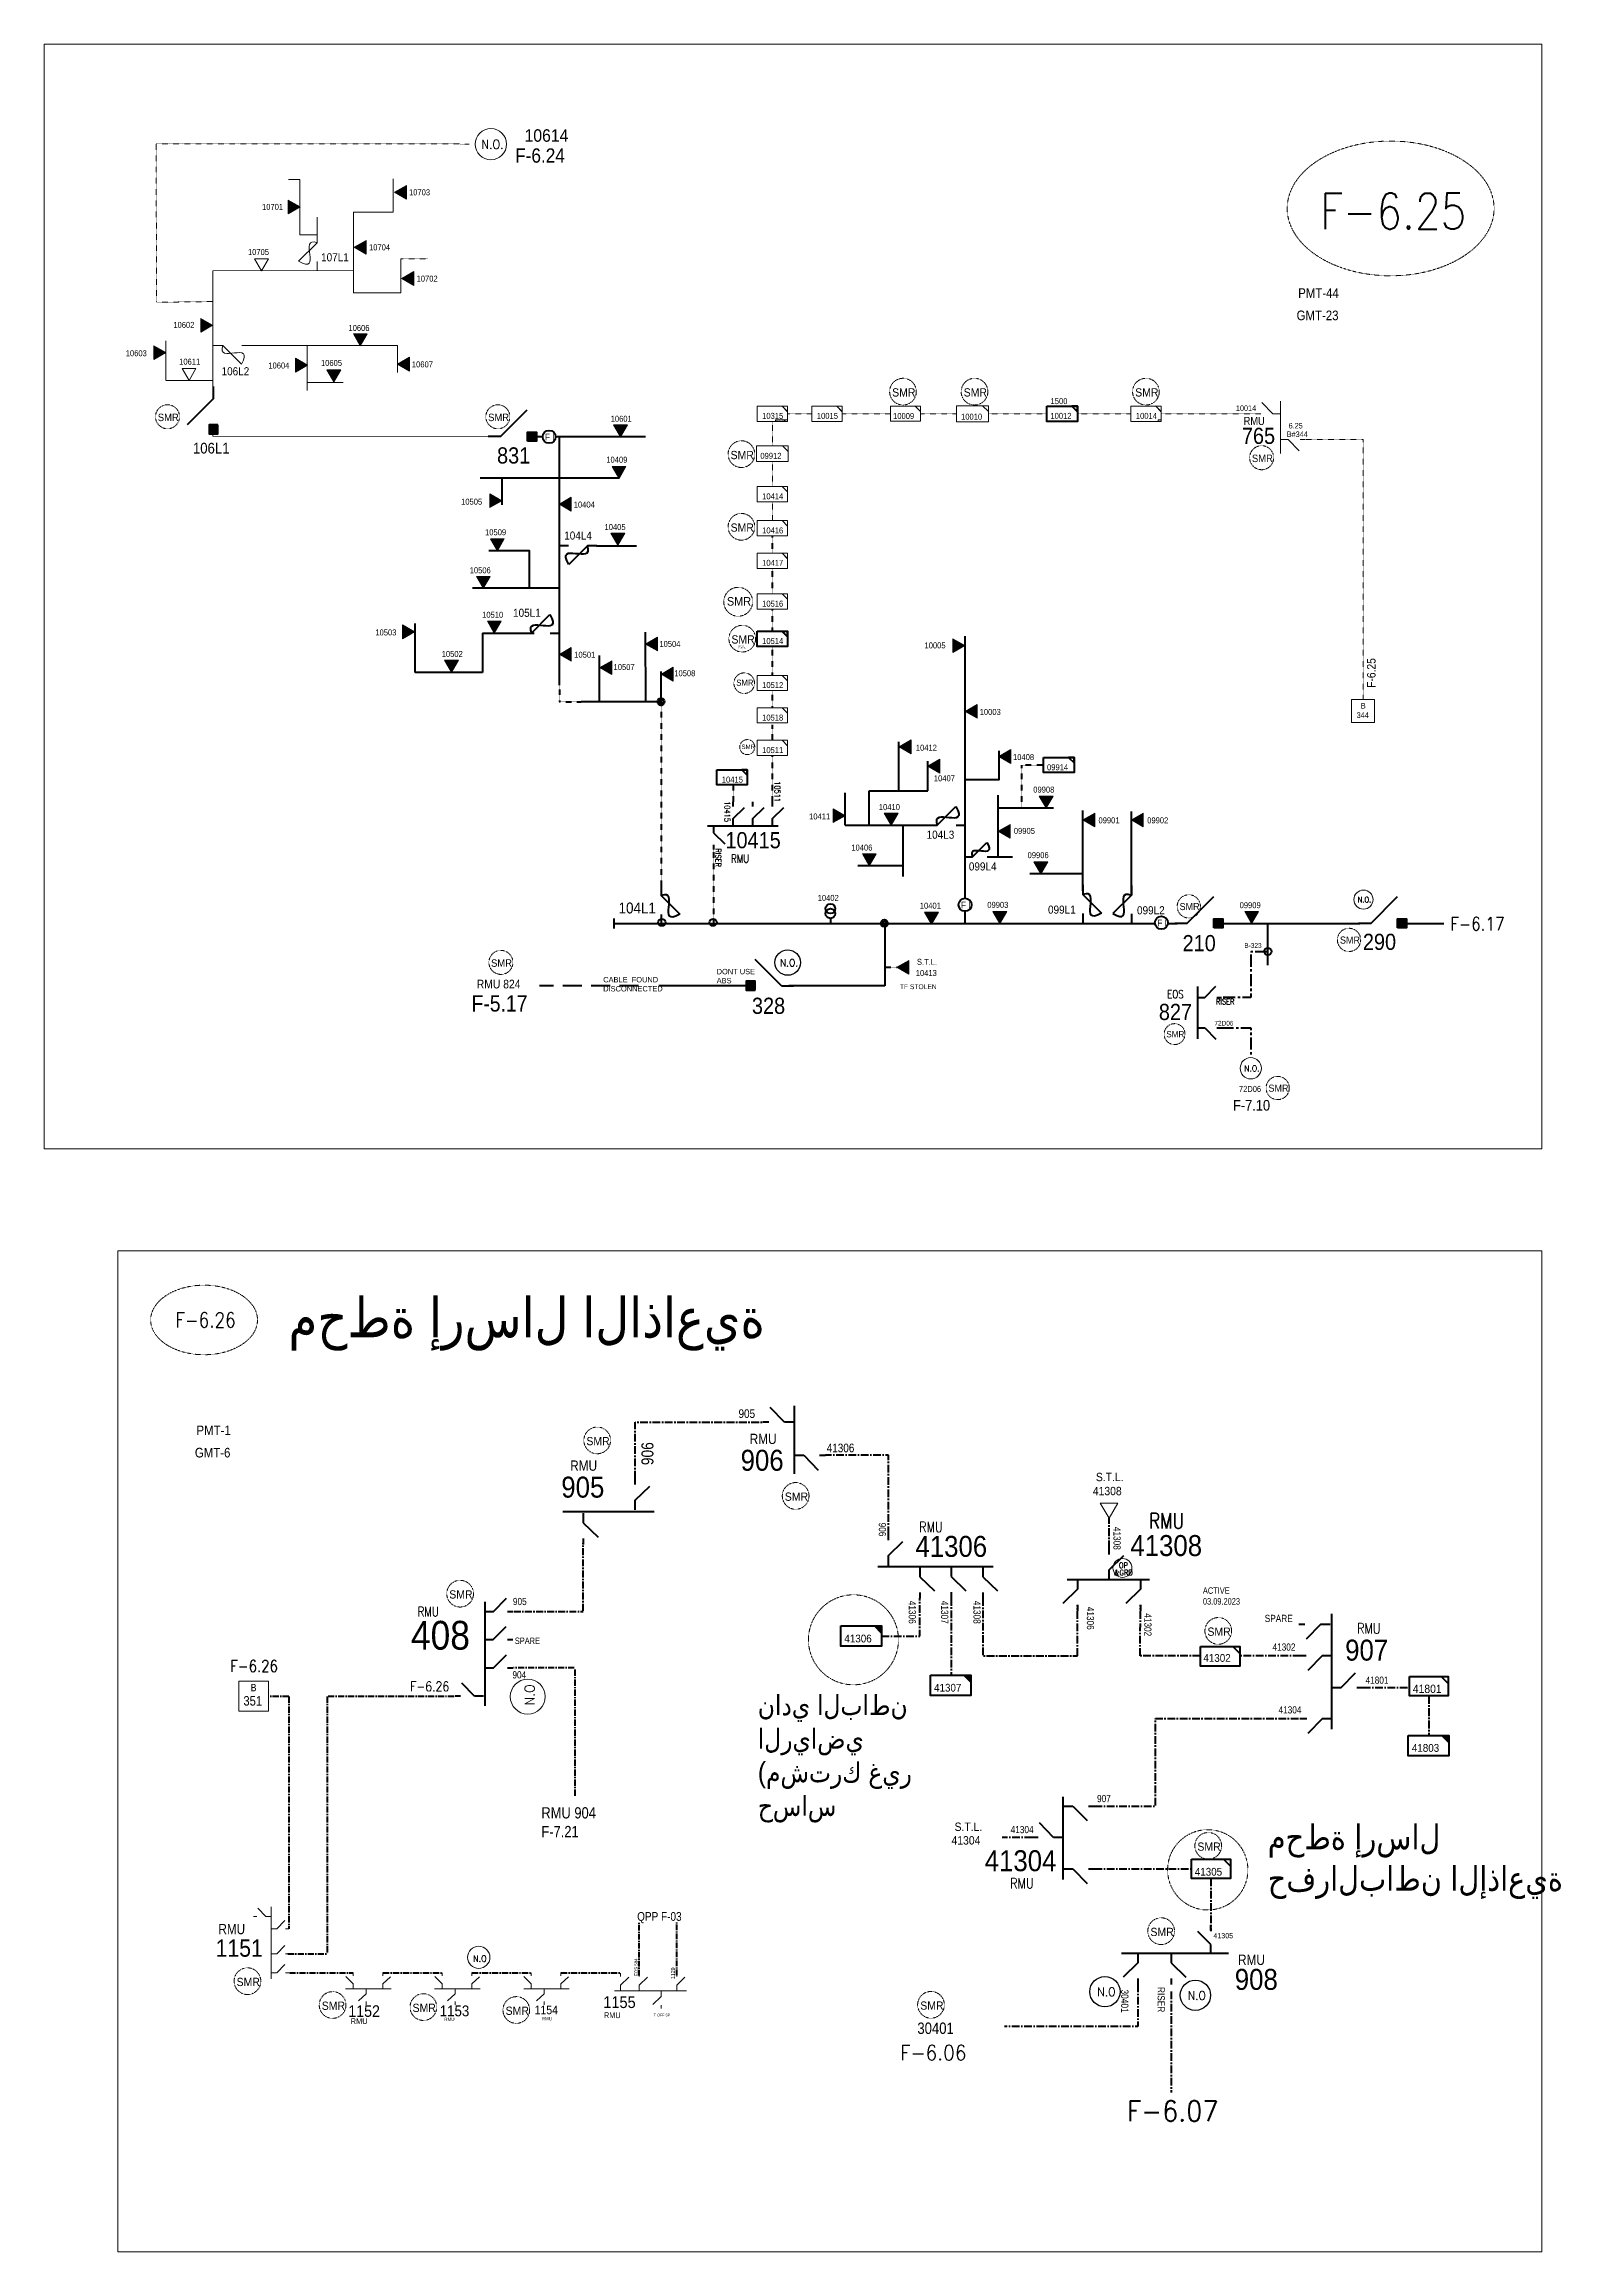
# Model space of a CAD drawing. Header units: metres. Extents: x 65984 to 144644, y -19036 to 23726.
# Drawn here: x 101602 to 102539, y -3538 to -2175 of the extents above; entities that cross this region are included whole.
import ezdxf
from ezdxf.enums import TextEntityAlignment as Align

# ---------------------------------------------------------------- set-up
doc = ezdxf.new("R2010")
doc.units = ezdxf.units.M
doc.header["$MEASUREMENT"] = 0
for name, pattern in [('( Center )', [2, 1.25, -0.25, 0.25, -0.25]), ('DGN Style 3', [0.013877, 0, -0.013877]), ('HIDDEN2', [2381.25, 1587.5, -793.75])]:
    doc.linetypes.add(name, pattern=pattern)
doc.layers.get('0').update_dxf_attribs({"color": 95, "lineweight": 40})
for name, color, linetype, lineweight in [('ABS', 7, 'Continuous', 40), ('ABS NUMBER', 112, 'Continuous', 30), ('CONTRACTOR NAME', 95, 'Continuous', 40), ('d_eos', 111, 'Continuous', 40), ('d_eos no', 121, 'Continuous', 40), ('d_fco text', 95, 'Continuous', 40), ('d_oh branch', 94, 'Continuous', 40), ('d_switch', 95, 'Continuous', 40), ('d_tf', 1, 'Continuous', 40), ('d_tf no', 6, 'Continuous', 40), ('d_tf_200', 1, 'Continuous', 40), ('d_ug cable', 95, 'Continuous', 40), ('d_ug main line', 95, 'Continuous', 40), ('d_unit sub', 7, 'Continuous', 40), ('EARTH FAULT INDICATOR', 95, 'Continuous', 40), ('FDR  1  16', 234, 'Continuous', 40), ('FDR  5  17', 151, 'Continuous', 106), ('fedr no', 95, 'Continuous', 40), ('GRID STATION  04', 7, 'Continuous', 40), ('GRID STATION 01', 7, 'Continuous', 40), ('Level 37', 7, 'Continuous', 0), ('O H MAIN FEEDER', 4, 'Continuous', 100), ('SW N O', 114, 'Continuous', 30)]:
    doc.layers.add(name, color=color, linetype=linetype, lineweight=lineweight)
doc.styles.add('NASKHF', font='naskhf.shx', dxfattribs={"height": 8})
doc.styles.add('Style-Andalus', font='andlso.ttf')
doc.styles.add('Style-Arial', font='arial.ttf')
doc.styles.add('Style-ENGINEERING', font='ENGINEERING.shx')
doc.styles.add('Style-msdefault', font='msdefault.shx')
doc.styles.add('Style-STANDARD', font='STANDARD.shx')

msp = doc.modelspace()

# ---------------------------------------------------------------- texts
at = {"layer": 'ABS NUMBER', "color": 2, "lineweight": 140, "style": 'Style-Arial', "width": 0.88}
msp.add_text('831', height=10, dxfattribs=at).set_placement((101882.2, -2423.6), align=Align.TOP_LEFT)
for s, p in [('210', (102316, -2729.9)), ('290', (102427.4, -2729.1))]:
    msp.add_text(s, height=10, dxfattribs=at).set_placement(p, align=Align.MIDDLE_CENTER)
at = {"layer": 'ABS NUMBER', "color": 7, "lineweight": 140, "style": 'Style-Arial', "width": 0.88}
msp.add_text('328', height=10, dxfattribs=at).set_placement((102060.2, -2773.6), align=Align.RIGHT)
at = {"layer": 'CONTRACTOR NAME', "color": 5, "lineweight": 13, "style": 'Style-msdefault', "width": 0.945946}
for s, height, p in [('2017.01.01', 0.683, (102054.5, -2406.7)), ('KIC', 0.572, (102060.1, -2406.8)), ('KIC', 0.713, (102291, -2406.7))]:
    msp.add_text(s, height=height, dxfattribs=at).set_placement(p, align=Align.TOP_LEFT)
at = {"layer": 'd_eos no', "color": 7, "linetype": 'Continuous', "lineweight": 140, "style": 'Style-Arial', "width": 0.88}
msp.add_text('10415', height=10, dxfattribs=at).set_placement((102023.3, -2661.3), align=Align.TOP_LEFT)
at = {"layer": 'd_eos no', "color": 2, "linetype": 'Continuous', "lineweight": 140, "style": 'Style-Arial', "width": 0.88}
for s, p in [('906', (102032.7, -3042.9)), ('905', (101921.9, -3059.5)), ('908', (102338, -3363.6))]:
    msp.add_text(s, height=12.96, dxfattribs=at).set_placement(p, align=Align.TOP_LEFT)
at = {"layer": 'd_eos no', "color": 2, "linetype": 'Continuous', "lineweight": 13, "ltscale": 1.276901, "style": 'Style-Arial', "width": 0.88}
msp.add_text('1151', height=10.68, dxfattribs=at).set_placement((101708.3, -3345.4), align=Align.TOP_LEFT)
at = {"layer": 'd_eos no', "color": 7, "linetype": 'Continuous', "lineweight": 13, "style": 'Style-Arial', "width": 0.88}
msp.add_text('1155', height=7.29, dxfattribs=at).set_placement((101947.9, -3380.5), align=Align.TOP_LEFT)
at = {"layer": 'd_eos no', "color": 2, "linetype": 'Continuous', "lineweight": 13, "ltscale": 0.755377, "style": 'Style-Arial', "width": 0.88}
msp.add_text('1152', height=7.15, dxfattribs=at).set_placement((101790.3, -3386.1), align=Align.TOP_LEFT)
at = {"layer": 'd_eos no', "color": 2, "linetype": 'Continuous', "lineweight": 13, "ltscale": 0.716134, "style": 'Style-Arial', "width": 0.88}
msp.add_text('1153', height=6.68, dxfattribs=at).set_placement((101846.8, -3386.2), align=Align.TOP_LEFT)
at = {"layer": 'd_eos no', "color": 2, "linetype": 'Continuous', "lineweight": 13, "ltscale": 0.650284, "style": 'Style-Arial', "width": 0.88}
msp.add_text('1154', height=5.29, dxfattribs=at).set_placement((101905.4, -3386.3), align=Align.TOP_LEFT)
at = {"layer": 'd_eos no', "color": 2, "linetype": 'Continuous', "lineweight": 13, "attachment_point": 1, "style": 'NASKHF'}
for s, insert, char_height in [('\\fArial|b0|i0|c178178|p39;\\H1x;\\W0.88;محطة إرسال الاذاعية \\P', (101753.3, -2948.5), 24.89), ('\\fArial|b0|i0|c178178|p39;\\H1x;\\W0.88;محطة إرسال \\Pحفرالباطن الإذاعية', (102358.4, -3274.4), 15.336)]:
    msp.add_mtext(s, dxfattribs=dict(at, insert=insert, char_height=char_height))
at = {"layer": 'd_eos no', "color": 51, "linetype": 'Continuous', "lineweight": 13, "insert": (102043.3, -3194.4), "char_height": 12.438, "width": 126.349, "attachment_point": 1, "style": 'NASKHF'}
msp.add_mtext('\\fArial|b0|i0|c178178|p39;\\H1x;\\W0.88;نادي الباطن الرياضي\\P(مشترك غير حساس', dxfattribs=at)
at = {"layer": 'd_fco text', "color": 7, "linetype": 'Continuous', "lineweight": 13, "style": 'Style-msdefault', "width": 0.92}
for s, p in [('107L1', (101773.5, -2303.7)), ('106L2', (101712, -2374.1))]:
    msp.add_text(s, height=5, dxfattribs=at).set_placement(p, align=Align.TOP_LEFT)
at = {"layer": 'd_fco text', "color": 2, "linetype": 'Continuous', "lineweight": 13, "style": 'Style-msdefault', "width": 0.92}
msp.add_text('106L1', height=6.61, dxfattribs=at).set_placement((101694.3, -2420.8), align=Align.TOP_LEFT)
at = {"layer": 'd_fco text', "color": 7, "linetype": 'Continuous', "lineweight": 70, "style": 'Style-msdefault', "width": 0.92}
for s, height, p in [('104L4', 5, (101923.7, -2475.6)), ('105L1', 5, (101892.1, -2523.3)), ('104L3', 5, (102147.6, -2660.4)), ('099L4', 5, (102173.7, -2680)), ('104L1', 6.74, (101957.3, -2704.8)), ('099L1', 5, (102222.6, -2706.7))]:
    msp.add_text(s, height=height, dxfattribs=at).set_placement(p, align=Align.TOP_LEFT)
msp.add_text('099L2', height=5, rotation=0.0914, dxfattribs=at).set_placement((102277.6, -2712.1))
at = {"layer": 'd_switch', "color": 5, "linetype": 'Continuous', "lineweight": 30, "style": 'Style-msdefault', "width": 0.857143}
msp.add_text('B-323', height=2.92, dxfattribs=at).set_placement((102343.9, -2729.9), align=Align.TOP_LEFT)
at = {"layer": 'd_switch', "color": 2, "linetype": 'Continuous', "lineweight": 30, "style": 'Style-msdefault', "width": 0.857143}
for height, p in [(2.92, (102325.4, -2777.9)), (3.72, (102340.6, -2818.1))]:
    msp.add_text('72D06', height=height, dxfattribs=at).set_placement(p, align=Align.TOP_LEFT)
at = {"layer": 'd_switch', "color": 55, "linetype": 'Continuous', "lineweight": 13, "style": 'Style-msdefault', "width": 0.9}
msp.add_text('F-7.10', height=6.59, dxfattribs=at).set_placement((102336.9, -2826.8), align=Align.TOP_LEFT)
at = {"layer": 'd_switch', "color": 7, "linetype": 'Continuous', "lineweight": 30, "style": 'Style-ENGINEERING', "width": 0.857143}
for s, p in [('905', (102031.4, -3017.9)), ('41306', (102085.9, -3039.1))]:
    msp.add_text(s, height=5.35, dxfattribs=at).set_placement(p, align=Align.TOP_LEFT)
msp.add_text('906', height=7.41, rotation=90, dxfattribs=at).set_placement((101971.4, -3052.4), align=Align.TOP_LEFT)
for s, height, rotation, p in [('41305', 3.21, 0.008, (102337, -3344.7)), ('30401', 4.51, 270, (102267.8, -3390.7))]:
    msp.add_text(s, height=height, rotation=rotation, dxfattribs=at).set_placement(p, align=Align.RIGHT)
msp.add_text('RISER', height=4.46, rotation=270, dxfattribs=at).set_placement((102290.3, -3374.8))
at = {"layer": 'd_switch', "color": 2, "linetype": 'Continuous', "lineweight": 30, "style": 'Style-ENGINEERING', "width": 0.857143}
msp.add_text('30401', height=7.06, dxfattribs=at).set_placement((102164.4, -3403.8), align=Align.RIGHT)
at = {"layer": 'd_switch', "color": 55, "linetype": 'Continuous', "lineweight": 13, "insert": (101893.4, -2238.9), "char_height": 8.824, "attachment_point": 1, "style": 'NASKHF'}
msp.add_mtext('\\Fmsdefault;\\H1x;\\W0.9;F-6.24\\P', dxfattribs=at)
at = {"layer": 'd_switch', "color": 7, "linetype": 'Continuous', "lineweight": 13, "char_height": 3.43, "width": 1.923, "attachment_point": 3, "style": 'NASKHF'}
for s, insert in [('\\FENGINEERING;\\H1x;\\W0.857143;B#344', (102383.1, -2413.8)), ('\\FENGINEERING;\\H1x;\\W0.857143;6.25', (102380, -2408.5))]:
    msp.add_mtext(s, dxfattribs=dict(at, insert=insert))
at = {"layer": 'd_switch', "color": 7, "linetype": 'Continuous', "lineweight": 13, "insert": (102419.7, -2572.2), "char_height": 5.289, "attachment_point": 1, "rotation": 90, "style": 'NASKHF'}
msp.add_mtext('\\Fmsdefault;\\H1x;\\W0.9;F-6.25\\P', dxfattribs=at)
at = {"layer": 'd_switch', "color": 2, "linetype": 'Continuous', "lineweight": 30, "attachment_point": 1, "style": 'NASKHF'}
for s, insert, char_height in [('\\Fmsdefault;\\H1x;\\W0.857143;CABLE  FOUND \\PDISCONNECTED', (101947.8, -2750.8), 3.35), ('\\Fmsdefault;\\H1x;\\W0.857143;DONT USE\\PABS', (102017.9, -2745.8), 3.35), ('\\Fmsdefault;\\H1x;\\W0.857143;TF STOLEN', (102131.1, -2755.3), 3.015)]:
    msp.add_mtext(s, dxfattribs=dict(at, insert=insert, char_height=char_height))
at = {"layer": 'd_tf no', "color": 7, "linetype": 'Continuous', "lineweight": 13, "style": 'Style-msdefault', "width": 0.945946}
msp.add_text('10614', height=7.7, dxfattribs=at).set_placement((101899.2, -2227.1), align=Align.TOP_LEFT)
at = {"layer": 'd_tf no', "color": 5, "linetype": 'Continuous', "lineweight": 13, "style": 'Style-msdefault', "width": 0.945946}
for s, p in [('10701', (101737, -2273.2)), ('10703', (101827.8, -2264.2)), ('10705', (101728.3, -2301.1)), ('10704', (101803.1, -2298.2)), ('10702', (101832.5, -2317.5)), ('10602', (101682.2, -2346.1)), ('10606', (101790.4, -2348)), ('10603', (101652.8, -2363.6)), ('10611', (101685.8, -2368.8)), ('10604', (101740.9, -2371.2)), ('10605', (101773.4, -2369.6)), ('10607', (101829.6, -2370.5)), ('10315', (102046, -2402.3)), ('10015', (102079.8, -2402.3)), ('10414', (102046, -2452)), ('10417', (102046, -2493.1)), ('10518', (102046, -2588.7))]:
    msp.add_text(s, height=3.7, dxfattribs=at).set_placement(p, align=Align.TOP_LEFT)
at = {"layer": 'd_tf no', "color": 1, "linetype": 'Continuous', "lineweight": 13, "style": 'Style-msdefault', "width": 0.947368}
for height, p in [(5.11, (102126.3, -2387.1)), (5.11, (102170.5, -2387.1)), (5.11, (102276.5, -2387.1)), (4.6, (101672.6, -2402.8)), (4.6, (101876.7, -2402.8)), (5.11, (102026.5, -2425.8)), (4.6, (102348.6, -2428.1)), (5.11, (102026.5, -2470.6)), (5.32, (102024.2, -2516.1)), (5.11, (102027, -2539.7)), (4.39, (102303.9, -2705.1)), (4.39, (102403, -2725.8)), (4.6, (101878.5, -2739.9)), (3.95, (102295.7, -2784.2)), (4.39, (102358.8, -2817.3)), (5.11, (101937.4, -3035)), (5.11, (102060, -3069.3)), (5.11, (101852.7, -3129.7)), (5.11, (102321.1, -3152.7)), (5.11, (102314.9, -3285.5)), (5.11, (102285.9, -3338.2)), (5.11, (101721.3, -3369.1)), (5.11, (101773.9, -3383.8)), (5.11, (101830, -3385.1)), (5.11, (101887.5, -3386.9)), (5.11, (102143.7, -3383.7))]:
    msp.add_text('SMR', height=height, dxfattribs=at).set_placement(p, align=Align.TOP_LEFT)
at = {"layer": 'd_tf no', "color": 5, "linetype": 'Continuous', "lineweight": 40, "style": 'Style-msdefault', "width": 0.945946}
for s, p in [('1500', (102224.2, -2393.2)), ('10601', (101952.4, -2404.1)), ('10012', (102224.1, -2402.3)), ('10409', (101949.7, -2429.4)), ('10505', (101860, -2455.3)), ('10404', (101929.6, -2457.1)), ('10509', (101874.8, -2474.2)), ('10405', (101948.6, -2471)), ('10506', (101865.3, -2497.7)), ('10503', (101807, -2536.1)), ('10510', (101873, -2525.2)), ('10502', (101848, -2549.4)), ('10501', (101929.9, -2549.9)), ('10504', (101982.5, -2543.2)), ('10005', (102146.3, -2544.1)), ('10507', (101954.2, -2557.5)), ('10508', (101991.7, -2561.3)), ('10003', (102180.4, -2585.2)), ('10408', (102201, -2613.1)), ('10415', (102021.1, -2627)), ('10407', (102152.1, -2626.2)), ('09914', (102222, -2619.4)), ('10410', (102118.1, -2644)), ('09908', (102213.5, -2633.2)), ('10411', (102075, -2649.8)), ('09905', (102201.5, -2658.7)), ('09901', (102253.8, -2652.2)), ('09902', (102283.9, -2652.2)), ('10406', (102101.1, -2669)), ('09906', (102210, -2673.7)), ('10402', (102080.3, -2700.1)), ('10401', (102143.4, -2704.9)), ('09903', (102185.1, -2704.4)), ('09909', (102341, -2704.6)), ('10413', (102140.9, -2746.5))]:
    msp.add_text(s, height=3.7, dxfattribs=at).set_placement(p, align=Align.TOP_LEFT)
at = {"layer": 'd_tf no', "color": 2, "linetype": 'Continuous', "lineweight": 13, "style": 'Style-msdefault', "width": 0.945946}
for s, p in [('10009', (102126.9, -2402.4)), ('10010', (102168.9, -2402.8)), ('10014', (102276.9, -2402.3)), ('09912', (102044.9, -2427)), ('10416', (102046, -2473.1)), ('10516', (102046, -2518.3)), ('10512', (102046, -2568.6)), ('10511', (102046, -2608.8))]:
    msp.add_text(s, height=3.7, dxfattribs=at).set_placement(p, align=Align.TOP_LEFT)
at = {"layer": 'd_tf no', "color": 131, "linetype": 'Continuous', "lineweight": 40, "style": 'Style-msdefault', "width": 0.945946}
msp.add_text('10514', height=3.7, dxfattribs=at).set_placement((102046, -2541.4), align=Align.TOP_LEFT)
at = {"layer": 'd_tf no', "color": 5, "linetype": 'Continuous', "lineweight": 40, "style": 'Style-msdefault', "width": 0.945946}
msp.add_text('10412', height=3.7, dxfattribs=at).set_placement((102154, -2607.3), align=Align.TOP_RIGHT)
at = {"layer": 'd_tf no', "color": 7, "linetype": 'Continuous', "lineweight": 40, "style": 'Style-msdefault', "width": 0.945946}
msp.add_text('S.T.L.', height=3.7, dxfattribs=at).set_placement((102141.6, -2739.6), align=Align.TOP_LEFT)
at = {"layer": 'd_tf no', "color": 220, "linetype": 'Continuous', "lineweight": 40, "style": 'Style-msdefault'}
for s, height, width, p in [('41308', 5.18, 0.925, (102250.3, -3065.8)), ('41306', 4.8, 0.945946, (102096.8, -3157.1)), ('41307', 4.8, 0.945946, (102152.2, -3187.5)), ('41801', 5.18, 0.925, (102448, -3188)), ('41803', 4.8, 0.945946, (102447.4, -3224.7)), ('41304', 5.18, 0.925, (102163, -3281.6))]:
    msp.add_text(s, height=height, dxfattribs=dict(at, width=width)).set_placement(p, align=Align.TOP_LEFT)
at = {"layer": 'd_tf no', "color": 111, "linetype": 'Continuous', "lineweight": 40, "style": 'Style-msdefault', "width": 0.945946}
msp.add_text('41302', height=4.8, dxfattribs=at).set_placement((102318.6, -3169.1), align=Align.TOP_LEFT)
at = {"layer": 'd_tf no', "color": 3, "linetype": 'Continuous', "lineweight": 40, "style": 'Style-msdefault', "width": 0.945946}
msp.add_text('41305', height=4.8, dxfattribs=at).set_placement((102313.3, -3301.2), align=Align.TOP_LEFT)
at = {"layer": 'd_tf no', "color": 131, "linetype": 'Continuous', "lineweight": 40, "insert": (102031.3, -2546), "char_height": 0.686, "attachment_point": 1, "style": 'NASKHF'}
msp.add_mtext('\\Fmsdefault;\\H1x;\\W0.945946;ACTIVE\\P31/01/2024', dxfattribs=at)
at = {"layer": 'd_tf no', "color": 1, "linetype": 'Continuous', "lineweight": 40, "attachment_point": 1, "style": 'NASKHF'}
for insert, char_height in [((102030, -2567.1), 3.787), ((102033.2, -2607.2), 2.761)]:
    msp.add_mtext('\\Fmsdefault;\\H1x;\\W0.945946;SMR^I', dxfattribs=dict(at, insert=insert, char_height=char_height))
at = {"layer": 'd_tf no', "color": 220, "linetype": 'Continuous', "lineweight": 40, "char_height": 10.368, "attachment_point": 1, "style": 'NASKHF'}
for insert in [(102252.2, -3057.1), (102164.9, -3273.2)]:
    msp.add_mtext('\\Fmsdefault;\\H0.5x;\\W0.925;S.T.L.', dxfattribs=dict(at, insert=insert))
at = {"layer": 'fedr no', "color": 6, "linetype": 'Continuous', "lineweight": 13, "style": 'Style-STANDARD', "width": 0.909091}
for s, height, p in [('F-6.25', 22.33, (102435.8, -2277.7)), ('F-6.26', 9.19, (101702.1, -2962.7))]:
    msp.add_text(s, height=height, dxfattribs=at).set_placement(p, align=Align.MIDDLE_CENTER)
at = {"layer": 'fedr no', "color": 55, "linetype": 'Continuous', "lineweight": 13, "style": 'Style-STANDARD', "width": 0.909091}
msp.add_text('F-6.17', height=8.27, dxfattribs=at).set_placement((102487.9, -2718), align=Align.MIDDLE_CENTER)
at = {"layer": 'fedr no', "color": 7, "linetype": 'Continuous', "lineweight": 13, "style": 'Style-STANDARD', "width": 0.909091}
for height, p in [(7.28, (101732.1, -3176.5)), (5.96, (101840.6, -3189.1))]:
    msp.add_text('F-6.26', height=height, dxfattribs=at).set_placement(p, align=Align.MIDDLE_CENTER)
at = {"layer": 'fedr no', "color": 55, "linetype": 'Continuous', "lineweight": 40, "attachment_point": 5, "style": 'Style-STANDARD'}
for s, insert, char_height in [('F-6.06', (102151.7, -3415.4), 9.22), ('F-6.07\\P', (102299.6, -3451.4), 12.72)]:
    msp.add_mtext(s, dxfattribs=dict(at, insert=insert, char_height=char_height))
at = {"layer": 'GRID STATION  04', "color": 5, "linetype": 'Continuous', "lineweight": 13, "style": 'Style-msdefault', "width": 0.888889}
for s, p in [('344', (102413.3, -2587.3)), ('B', (102415.9, -2581.5))]:
    msp.add_text(s, height=3.47, dxfattribs=at).set_placement(p, align=Align.TOP_LEFT)
at = {"layer": 'GRID STATION  04', "color": 220, "linetype": 'Continuous', "lineweight": 13, "style": 'Style-msdefault', "width": 0.888889}
for s, height, p in [('B', 4.49, (101730, -3187.6)), ('351', 5.81, (101725.5, -3195.1))]:
    msp.add_text(s, height=height, dxfattribs=at).set_placement(p, align=Align.TOP_LEFT)
at = {"layer": 'GRID STATION 01', "linetype": 'Continuous', "lineweight": 13, "style": 'Style-msdefault', "width": 0.888889}
for s, p in [('PMT-44', (102377.2, -2325.3)), ('GMT-23', (102376.2, -2339.1)), ('PMT-1', (101696.5, -3027.9)), ('GMT-6', (101695.5, -3041.7))]:
    msp.add_text(s, height=5.94, dxfattribs=at).set_placement(p, align=Align.TOP_LEFT)
at = {"layer": 'GRID STATION 01', "color": 7, "linetype": 'Continuous', "lineweight": 13, "style": 'Style-msdefault', "width": 0.888889}
msp.add_text('RMU 824', height=5.37, dxfattribs=at).set_placement((101869.7, -2752.5), align=Align.TOP_LEFT)
at = {"layer": 'GRID STATION 01', "color": 55, "linetype": 'Continuous', "lineweight": 13, "style": 'Style-msdefault', "width": 0.888889}
msp.add_text('F-5.17', height=10.08, dxfattribs=at).set_placement((101866.4, -2762.1), align=Align.TOP_LEFT)
at = {"layer": 'Level 37', "color": 2, "linetype": 'Continuous', "lineweight": 13, "style": 'Style-Arial', "width": 0.88}
msp.add_text('765', height=10, dxfattribs=at).set_placement((102362.9, -2421.5), align=Align.RIGHT)
at = {"layer": 'Level 37', "color": 2, "linetype": 'Continuous', "lineweight": 13, "style": 'Style-msdefault', "width": 0.854701}
msp.add_text('RMU', height=4.99, dxfattribs=at).set_placement((102350, -2407.3), align=Align.MIDDLE_CENTER)
at = {"layer": 'Level 37', "color": 5, "linetype": 'Continuous', "lineweight": 53, "style": 'Style-STANDARD', "width": 0.909091}
msp.add_text('10511', height=3.49, rotation=270, dxfattribs=at).set_placement((102057.2, -2629.9), align=Align.TOP_LEFT)
at = {"layer": 'Level 37', "color": 7, "linetype": 'Continuous', "lineweight": 53}
for s, height, style, width, p in [('10415', 3.49, 'Style-STANDARD', 0.909091, (102026.2, -2642.2)), ('RISER', 3.49, 'Style-STANDARD', 0.909091, (102020.6, -2671.4)), ('906', 4.45, 'Style-ENGINEERING', 0.857143, (102122.5, -3087.9)), ('41306', 4.45, 'Style-ENGINEERING', 0.857143, (102141, -3136.2)), ('41307', 4.45, 'Style-ENGINEERING', 0.857143, (102161, -3136.2)), ('41308', 4.45, 'Style-ENGINEERING', 0.857143, (102181, -3136.2))]:
    msp.add_text(s, height=height, rotation=270, dxfattribs=dict(at, style=style, width=width)).set_placement(p, align=Align.TOP_LEFT)
at = {"layer": 'Level 37', "color": 7, "linetype": 'Continuous', "lineweight": 53, "style": 'Style-STANDARD', "width": 0.854701}
for height, p in [(4.99, (102032.4, -2677.7)), (9.61, (102295.9, -3086.8)), (6.47, (102150.3, -3090.6)), (6.47, (102420.8, -3153.2)), (6.47, (102206.5, -3310.7))]:
    msp.add_text('RMU', height=height, dxfattribs=at).set_placement(p, align=Align.MIDDLE_CENTER)
at = {"layer": 'Level 37', "color": 2, "linetype": 'Continuous', "lineweight": 120, "style": 'Style-Arial', "width": 0.88}
msp.add_text('827', height=10, dxfattribs=at).set_placement((102311.6, -2767.4), align=Align.TOP_RIGHT)
at = {"layer": 'Level 37', "color": 2, "linetype": 'Continuous', "lineweight": 53, "style": 'Style-STANDARD', "width": 0.854701}
for s, height, p in [('EOS', 4.99, (102301.3, -2761.4)), ('RMU', 5.82, (101839.7, -3142.9))]:
    msp.add_text(s, height=height, dxfattribs=at).set_placement(p, align=Align.MIDDLE_CENTER)
at = {"layer": 'Level 37', "color": 2, "linetype": 'Continuous', "lineweight": 53, "style": 'Style-STANDARD', "width": 0.909091}
msp.add_text('RISER', height=3.49, dxfattribs=at).set_placement((102337.8, -2764.3), align=Align.TOP_RIGHT)
at = {"layer": 'Level 37', "color": 2, "linetype": 'Continuous', "lineweight": 100, "style": 'Style-msdefault', "width": 0.86}
for p in [(102038.3, -3033), (101927.4, -3049.5), (102340, -3354.8)]:
    msp.add_text('RMU', height=6.35, dxfattribs=at).set_placement(p, align=Align.TOP_LEFT)
at = {"layer": 'Level 37', "color": 7, "linetype": 'Continuous', "lineweight": 120, "style": 'Style-Arial', "width": 0.88}
for s, p in [('41306', (102140.7, -3096.1)), ('41308', (102273.5, -3095.6)), ('907', (102406.2, -3160.2)), ('41304', (102183.5, -3290.3))]:
    msp.add_text(s, height=12.96, dxfattribs=at).set_placement(p, align=Align.TOP_LEFT)
at = {"layer": 'Level 37', "color": 7, "linetype": 'Continuous', "lineweight": 53, "style": 'Style-ENGINEERING', "width": 0.857143}
msp.add_text('41308', height=4.45, rotation=270, dxfattribs=at).set_placement((102267.5, -3104.7), align=Align.TOP_RIGHT)
for s, height, p in [('905', 4.45, (101892, -3134.4)), ('SPARE', 4, (101893.2, -3158.9)), ('904', 4.45, (101891.7, -3179.7)), ('41801', 4.45, (102418.8, -3183))]:
    msp.add_text(s, height=height, dxfattribs=at).set_placement(p, align=Align.TOP_LEFT)
at = {"layer": 'Level 37', "color": 2, "linetype": 'Continuous', "lineweight": 120, "style": 'Style-Arial', "width": 0.88}
msp.add_text('408', height=17.78, dxfattribs=at).set_placement((101829, -3148.6), align=Align.TOP_LEFT)
at = {"layer": 'Level 37', "color": 7, "linetype": 'Continuous', "lineweight": 53, "style": 'Style-ENGINEERING', "width": 0.857143}
for s, p in [('41306', (102246.6, -3139.9)), ('41302', (102282.1, -3143.9))]:
    msp.add_text(s, height=4.45, rotation=270, dxfattribs=at).set_placement(p)
for s, p in [('SPARE', (102356.5, -3149.3)), ('907', (102252.9, -3260.6))]:
    msp.add_text(s, height=4.45, dxfattribs=at).set_placement(p)
for s, p in [('41302', (102375.5, -3167)), ('41304', (102379.2, -3205.8))]:
    msp.add_text(s, height=4.45, dxfattribs=at).set_placement(p, align=Align.RIGHT)
msp.add_text('41304', height=4.45, dxfattribs=at).set_placement((102213.7, -3275.3), align=Align.TOP_RIGHT)
at = {"layer": 'Level 37', "color": 2, "linetype": 'Continuous', "lineweight": 13, "ltscale": 1.458013, "style": 'Style-msdefault', "width": 0.854701}
msp.add_text('RMU', height=6.32, dxfattribs=at).set_placement((101718.3, -3339), align=Align.MIDDLE_CENTER)
at = {"layer": 'Level 37', "color": 55, "linetype": 'Continuous', "lineweight": 13, "ltscale": 1.024602, "style": 'Style-msdefault', "width": 0.854701}
msp.add_text('QPP F-03', height=5.4, dxfattribs=at).set_placement((101982.5, -3331.2), align=Align.MIDDLE_CENTER)
at = {"layer": 'Level 37', "color": 7, "linetype": 'Continuous', "lineweight": 13, "ltscale": 0.459992, "style": 'Style-msdefault', "width": 0.854701}
msp.add_text('EOS 584', height=1.97, rotation=90, dxfattribs=at).set_placement((101968.1, -3362.6), align=Align.MIDDLE_CENTER)
at = {"layer": 'Level 37', "color": 7, "linetype": 'Continuous', "lineweight": 13, "ltscale": 0.526009, "style": 'Style-msdefault', "width": 0.854701}
msp.add_text('1129', height=2.37, rotation=90, dxfattribs=at).set_placement((101990.9, -3366.3), align=Align.MIDDLE_CENTER)
at = {"layer": 'Level 37', "color": 2, "linetype": 'Continuous', "lineweight": 13, "ltscale": 0.747413, "style": 'Style-msdefault', "width": 0.854701}
msp.add_text('RMU', height=3.52, dxfattribs=at).set_placement((101797, -3395.9), align=Align.MIDDLE_CENTER)
at = {"layer": 'Level 37', "color": 2, "linetype": 'Continuous', "lineweight": 13, "ltscale": 0.5, "style": 'Style-msdefault', "width": 0.854701}
for p in [(101852.8, -3394.8), (101913, -3394.4)]:
    msp.add_text('RMU', height=2.02, dxfattribs=at).set_placement(p, align=Align.MIDDLE_CENTER)
at = {"layer": 'Level 37', "color": 7, "linetype": 'Continuous', "lineweight": 13, "style": 'Style-msdefault', "width": 0.854701}
msp.add_text('RMU', height=3.64, dxfattribs=at).set_placement((101953.4, -3392.2), align=Align.MIDDLE_CENTER)
at = {"layer": 'Level 37', "color": 7, "linetype": 'Continuous', "lineweight": 13, "ltscale": 0.405, "style": 'Style-msdefault', "width": 0.854701}
msp.add_text('T-OFF SP', height=1.64, dxfattribs=at).set_placement((101984.1, -3392.1), align=Align.MIDDLE_CENTER)
at = {"layer": 'Level 37', "color": 7, "linetype": 'Continuous', "lineweight": 13, "insert": (102338.7, -2397.7), "char_height": 3.43, "attachment_point": 1, "style": 'NASKHF'}
msp.add_mtext('\\FENGINEERING;\\H1x;\\W0.857143;10014', dxfattribs=at)
at = {"layer": 'Level 37', "color": 121, "linetype": 'Continuous', "lineweight": 53, "insert": (102318.3, -3138.6), "char_height": 4.001, "attachment_point": 7, "style": 'NASKHF'}
msp.add_mtext('\\FENGINEERING;\\H1x;\\W0.857143;ACTIVE\\P03.09.2023', dxfattribs=at)
at = {"layer": 'Level 37', "color": 55, "linetype": 'Continuous', "lineweight": 53, "insert": (101909.6, -3263.7), "char_height": 6.955, "attachment_point": 1, "style": 'NASKHF'}
msp.add_mtext('\\FENGINEERING;\\H1x;\\W0.857143;RMU 904\\PF-7.21', dxfattribs=at)

# ---------------------------------------------------------------- blocks, each defined once
blk = doc.blocks.new('TF_8')
at = {"color": 0, "linetype": 'ByBlock', "lineweight": -2}
blk.add_line((6.3, 4.95), (9.9, 1.35), dxfattribs=at)
blk.add_3dface([(-10.1, 4.95), (9.9, 4.95), (9.9, -5.05), (-10.1, -5.05)], dxfattribs=at)
blk = doc.blocks.new('ABS2_1_1')
at = {"color": 0, "linetype": 'ByBlock', "lineweight": -2, "ltscale": 500}
for q in [(-29900, 43500), (0, 0)]:
    blk.add_line((0, 13600), q, dxfattribs=at)
at = {"color": 0, "linetype": 'ByBlock', "lineweight": -2, "ltscale": 500, "flags": 128}
for points in [[(5000, 43600), (-5000, 43600), (-5000, 53600), (5000, 53600)], [(3791, 49653), (3791, 49653), (3791, 49653)]]:
    blk.add_lwpolyline(points, close=True, dxfattribs=at)
at = {"color": 0, "linetype": 'ByBlock', "lineweight": -2, "ltscale": 500}
for points in [[(5000, 43600), (-5000, 43600), (5000, 53600), (-5000, 53600)], [(3791, 49653), (3791, 49653), (3791, 49653)]]:
    blk.add_solid(points, dxfattribs=at)
blk = doc.blocks.new('TRANS_2_1')
at = {"color": 0, "linetype": 'Continuous', "lineweight": 0, "ltscale": 500, "flags": 128}
blk.add_lwpolyline([(8668600, 4991700), (8668600, -5008300), (9500, -8300)], close=True, dxfattribs=at)
at = {"color": 0, "linetype": 'Continuous', "lineweight": 0, "ltscale": 500}
blk.add_solid([(8668600, 4991700), (8668600, -5008300), (9500, -8300)], dxfattribs=at)
blk = doc.blocks.new('*U916')
at = {"layer": 'EARTH FAULT INDICATOR', "color": 5, "linetype": 'Continuous', "lineweight": 100}
blk.add_circle((0, 0.1), 4, dxfattribs=at)
at = {"layer": 'EARTH FAULT INDICATOR', "color": 5, "lineweight": 140, "style": 'Style-Andalus', "width": 0.9}
blk.add_text('F I', height=4.23, dxfattribs=at).set_placement((-2.6, 2.1), align=Align.TOP_LEFT)
blk = doc.blocks.new('*U1358')
at = {"layer": 'O H MAIN FEEDER', "color": 3, "lineweight": 13, "ltscale": 0.426762}
blk.add_circle((0, 0), 16.8, dxfattribs=at)
at = {"layer": 'O H MAIN FEEDER', "color": 3, "lineweight": 13, "style": 'Style-STANDARD'}
blk.add_text('N.O.', height=9.6, dxfattribs=at).set_placement((1.7, -0.2), align=Align.MIDDLE_CENTER)
blk = doc.blocks.new('TRANS_2_3')
at = {"color": 0, "linetype": 'ByBlock', "lineweight": -2, "ltscale": 500, "flags": 128}
blk.add_lwpolyline([(8668600, 4991700), (8668600, -5008300), (9500, -8300)], close=True, dxfattribs=at)
at = {"color": 0, "linetype": 'ByBlock', "lineweight": -2, "ltscale": 500}
blk.add_solid([(8668600, 4991700), (8668600, -5008300), (9500, -8300)], dxfattribs=at)
blk = doc.blocks.new('FUSE01_1')
at = {"color": 0, "linetype": 'ByBlock', "lineweight": -2, "ltscale": 500}
blk.add_line((0, -8575), (0, -11275), dxfattribs=at)
at = {"color": 0, "linetype": 'ByBlock', "lineweight": -2, "ltscale": 500, "flags": 128}
blk.add_lwpolyline([(0, 25), (0, -2875), (-5600, -8475)], dxfattribs=at)
at = {"color": 0, "linetype": 'ByBlock', "lineweight": -2, "ltscale": 500}
blk.add_open_spline([(-5600, -8475), (1700, -12675), (-5800, -675), (0, -2875)], degree=3, dxfattribs=at)
blk = doc.blocks.new('TFU_1_3')
at = {"color": 0, "linetype": 'ByBlock', "lineweight": -2, "ltscale": 500}
blk.add_line((0, 5000), (0, 0), dxfattribs=at)
for centre in [(0, 15000), (0, 10000)]:
    blk.add_circle(centre, 5000, dxfattribs=at)
blk = doc.blocks.new('*U2824')
at = {"layer": 'd_unit sub', "color": 2, "linetype": 'Continuous', "lineweight": 13, "flags": 128}
blk.add_lwpolyline([(12.2, 1.7), (12.2, 6.1), (7.8, 6.1)], close=True, dxfattribs=at)
at = {"layer": 'd_unit sub', "color": 2, "linetype": 'Continuous', "lineweight": 13, "xscale": 1.219199999999998, "yscale": 1.219199999999998, "zscale": 0.3793376164264414, "rotation": 359.9999999999999}
blk.add_blockref('TF_8', (0.1, 0.1), dxfattribs=at)
blk = doc.blocks.new('*U3046')
at = {"layer": 'd_unit sub', "color": 5, "linetype": 'Continuous', "lineweight": 13, "flags": 128}
blk.add_lwpolyline([(12.2, 1.7), (12.2, 6.1), (7.8, 6.1)], close=True, dxfattribs=at)
at = {"layer": 'd_unit sub', "color": 5, "linetype": 'Continuous', "lineweight": 13, "xscale": 1.219199999999998, "yscale": 1.219199999999998, "zscale": 0.3793376164264414, "rotation": 359.9999999999999}
blk.add_blockref('TF_8', (0.1, 0.1), dxfattribs=at)
blk = doc.blocks.new('*U3047')
at = {"layer": 'd_tf no', "color": 2, "linetype": 'Continuous', "lineweight": 40, "flags": 128}
blk.add_lwpolyline([(12.2, 1.7), (12.2, 6.1), (7.8, 6.1)], close=True, dxfattribs=at)
at = {"layer": 'd_tf no', "color": 2, "linetype": 'Continuous', "lineweight": 40, "xscale": 1.219199999999998, "yscale": 1.219199999999998, "zscale": 0.3793376164264414, "rotation": 359.9999999999999}
blk.add_blockref('TF_8', (0.1, 0.1), dxfattribs=at)
blk = doc.blocks.new('*U3225')
at = {"layer": 'd_unit sub', "color": 5, "linetype": 'Continuous', "lineweight": 40, "flags": 128}
blk.add_lwpolyline([(12.2, 1.7), (12.2, 6.1), (7.8, 6.1)], close=True, dxfattribs=at)
at = {"layer": 'd_unit sub', "color": 5, "linetype": 'Continuous', "lineweight": 40, "xscale": 1.219199999999998, "yscale": 1.219199999999998, "zscale": 0.3793376164264414, "rotation": 359.9999999999999}
blk.add_blockref('TF_8', (0.1, 0.1), dxfattribs=at)
blk = doc.blocks.new('SS')
at = {"color": 0, "linetype": 'ByBlock', "lineweight": -2, "flags": 128}
blk.add_lwpolyline([(6.95, 4.25), (10.45, 4.25), (10.45, 0.75)], close=True, dxfattribs=at)
at = {"color": 0, "linetype": 'ByBlock', "lineweight": -2, "extrusion": (0, 0, -1)}
blk.add_solid([(-6.95, 4.25), (-10.45, 4.25), (-10.45, 0.75)], dxfattribs=at)
at = {"color": 0, "linetype": 'ByBlock', "lineweight": -2}
blk.add_3dface([(-9.55, 4.25), (10.45, 4.25), (10.45, -5.75), (-9.55, -5.75)], dxfattribs=at)
blk = doc.blocks.new('TRA1_1501')
at = {"layer": 'd_tf', "color": 220, "linetype": 'Continuous', "lineweight": 0, "ltscale": 0.000508241, "flags": 128}
blk.add_lwpolyline([(10, -17), (0, 0), (-10, -17)], close=True, dxfattribs=at)
blk = doc.blocks.new('TRA1_1500')
at = {"layer": 'd_tf', "color": 220, "linetype": 'Continuous', "lineweight": 0, "ltscale": 0.000508241, "xscale": 1.000046564039522, "yscale": 1.000046564039522, "zscale": 1.000046564039522, "rotation": 180}
blk.add_blockref('TRA1_1501', (0, 0), dxfattribs=at)
blk = doc.blocks.new('*U3590')
at = {"layer": 'SW N O', "color": 1, "lineweight": 13}
blk.add_circle((0, 0), 16.8, dxfattribs=at)
at = {"layer": 'SW N O', "color": 2, "lineweight": 13, "insert": (1.7, -1.8), "char_height": 9.6, "attachment_point": 5, "line_spacing_factor": 0.812622, "style": 'Style-STANDARD'}
blk.add_mtext('OP \\P&GRD ', dxfattribs=at)
blk = doc.blocks.new('*U3664')
at = {"layer": 'SW N O', "color": 3, "ltscale": 0.426762}
blk.add_circle((-0.02, 0), 4.83, dxfattribs=at)
at = {"layer": 'SW N O', "color": 3, "style": 'Style-STANDARD'}
blk.add_text('N.O', height=2.753, dxfattribs=at).set_placement((0.46, -0.05), align=Align.MIDDLE_CENTER)
blk = doc.blocks.new('*U3704')
at = {"layer": 'SW N O', "color": 3, "ltscale": 0.426762}
blk.add_circle((0, 0), 16.8, dxfattribs=at)
at = {"layer": 'SW N O', "color": 3, "style": 'Style-STANDARD'}
blk.add_text('N.O.', height=9.6, dxfattribs=at).set_placement((1.7, -0.2), align=Align.MIDDLE_CENTER)
blk = doc.blocks.new('*U3941')
at = {"layer": 'SW N O', "color": 94, "lineweight": 13}
blk.add_circle((0, 0), 16.8, dxfattribs=at)
at = {"layer": 'SW N O', "color": 94, "lineweight": 13, "insert": (1.7, -1.8), "char_height": 9.6, "attachment_point": 5, "line_spacing_factor": 0.6, "style": 'Style-STANDARD'}
blk.add_mtext('N.O', dxfattribs=at)
blk = doc.blocks.new('*U4009')
at = {"layer": 'd_eos', "color": 2, "linetype": 'Continuous', "lineweight": 13, "ltscale": 0.517056}
for p, q in [((-9.8, 18), (-12.1, 18)), ((-3.8, 18), (-9.3, 23.6)), ((0, 18), (-3.8, 18)), ((0, -24.8), (0, 24.7)), ((3.8, 9.6), (9.3, 15.2)), ((0, 9.6), (3.8, 9.6)), ((9.8, 9.6), (12.1, 9.6)), ((0, -7.7), (3.8, -7.7)), ((3.8, -7.7), (9.3, -2)), ((3.8, -20.6), (9.3, -14.9)), ((9.8, -7.7), (12.1, -7.7)), ((9.7, -20.7), (12, -20.7))]:
    blk.add_line(p, q, dxfattribs=at)
at = {"layer": 'd_eos', "color": 2, "linetype": 'Continuous', "lineweight": 13, "ltscale": 0.465351}
blk.add_line((3.6, -20.7), (0.2, -20.7), dxfattribs=at)
blk = doc.blocks.new('*U4011')
at = {"layer": 'd_eos', "color": 2, "linetype": 'Continuous', "lineweight": 13, "ltscale": 0.418816}
for p, q in [((1.6, 8.8), (1.6, 10.9)), ((1.6, 3.4), (6.7, 8.3)), ((1.6, 0), (1.6, 3.4)), ((-15.6, 0), (15.6, 0)), ((-10, -3.4), (-15.1, -8.3)), ((-10, 0), (-10, -3.4)), ((-10, -8.8), (-10, -10.9)), ((10.4, 0), (10.4, -3.4)), ((10.4, -3.4), (15.5, -8.4)), ((10.4, -8.8), (10.4, -10.9))]:
    blk.add_line(p, q, dxfattribs=at)
blk = doc.blocks.new('*U4091')
at = {"layer": 'O H MAIN FEEDER', "color": 1, "lineweight": 13, "ltscale": 0.562161}
blk.add_circle((0, 0), 16.8, dxfattribs=at)
at = {"layer": 'O H MAIN FEEDER', "color": 1, "lineweight": 13, "ltscale": 1.31727, "style": 'Style-STANDARD'}
blk.add_text('N.O.', height=9.6, dxfattribs=at).set_placement((1.7, -0.2), align=Align.MIDDLE_CENTER)
blk = doc.blocks.new('*U4404')
at = {"layer": 'O H MAIN FEEDER', "color": 3, "lineweight": 13, "ltscale": 0.384086}
blk.add_circle((0, 0), 16.8, dxfattribs=at)
at = {"layer": 'O H MAIN FEEDER', "color": 3, "lineweight": 13, "ltscale": 0.9, "style": 'Style-STANDARD'}
blk.add_text('N.O.', height=9.6, dxfattribs=at).set_placement((1.7, -0.2), align=Align.MIDDLE_CENTER)

# ---------------------------------------------------------------- linework, layer by layer
at = {"layer": 'CONTRACTOR NAME', "color": 5, "lineweight": 13, "ltscale": 0.498271, "flags": 128}
for points in [[(102059.7, -2407.6), (102054.3, -2407.6), (102054.3, -2406.6), (102059.7, -2406.6)], [(102061.7, -2407.6), (102059.7, -2407.6), (102059.7, -2406.6), (102061.7, -2406.6)], [(102292.6, -2407.6), (102290.6, -2407.6), (102290.6, -2406.6), (102292.6, -2406.6)]]:
    msp.add_lwpolyline(points, close=True, dxfattribs=at)
at = {"layer": 'd_eos', "color": 2, "linetype": 'Continuous', "lineweight": 13, "ltscale": 0.638341}
for p, q in [((102361.6, -2402.9), (102354.8, -2395.9)), ((102366.3, -2395.1), (102366.3, -2427.4)), ((102354.2, -2402.9), (102351.4, -2402.9)), ((102366.3, -2402.9), (102361.6, -2402.9)), ((102366.3, -2418.7), (102370.9, -2418.7)), ((102370.9, -2418.7), (102377.7, -2425.7))]:
    msp.add_line(p, q, dxfattribs=at)
at = {"layer": 'd_eos', "color": 5, "linetype": 'Continuous', "lineweight": 13, "ltscale": 0.638341}
msp.add_line((102378.4, -2418.7), (102381.2, -2418.7), dxfattribs=at)
at = {"layer": 'd_eos', "color": 7, "linetype": 'Continuous', "lineweight": 211, "ltscale": 0.638341}
for p, q in [((102028, -2645.5), (102028, -2642.7)), ((102040.2, -2645.5), (102040.2, -2642.7)), ((102052.3, -2645.5), (102052.3, -2642.7)), ((102055.9, -2657.6), (102012.2, -2657.6)), ((102015.9, -2657.1), (102015.9, -2661.8)), ((102028, -2653), (102035, -2646.2)), ((102028, -2657.6), (102028, -2653)), ((102040.2, -2653), (102047.2, -2646.2)), ((102040.2, -2657.6), (102040.2, -2653)), ((102052.3, -2653), (102059.3, -2646.2)), ((102052.3, -2657.6), (102052.3, -2653)), ((102015.9, -2661.8), (102022.9, -2668.6)), ((102015.9, -2669.2), (102015.9, -2672))]:
    msp.add_line(p, q, dxfattribs=at)
at = {"layer": 'd_eos', "color": 2, "linetype": 'Continuous', "lineweight": 211, "ltscale": 0.638341}
for p, q in [((102314.9, -2756.6), (102314.9, -2789)), ((102314.9, -2763.4), (102319.5, -2763.4)), ((102319.5, -2763.4), (102326.3, -2756.4)), ((102326.9, -2763.4), (102329.8, -2763.4)), ((102314.9, -2782.3), (102319.5, -2782.3)), ((102319.5, -2782.3), (102326.3, -2789.3)), ((102326.9, -2782.3), (102329.8, -2782.3))]:
    msp.add_line(p, q, dxfattribs=at)
at = {"layer": 'd_eos', "color": 2, "linetype": 'Continuous', "lineweight": 211, "ltscale": 0.82729}
for p, q in [((102050.1, -3025.8), (102046.4, -3025.8)), ((102059.8, -3025.8), (102050.9, -3016.7)), ((102065.8, -3025.8), (102059.8, -3025.8)), ((102065.8, -3015.8), (102065.8, -3057.7)), ((102065.8, -3046.3), (102071.8, -3046.3)), ((102071.8, -3046.3), (102080.6, -3055.4)), ((102081.5, -3046.3), (102085.1, -3046.3)), ((101967.5, -3064.4), (101967.5, -3060.7)), ((101967.5, -3074.1), (101976.6, -3065.3)), ((101935.5, -3082), (101935.5, -3088.1)), ((101967.5, -3080.1), (101967.5, -3074.1)), ((101935.5, -3088.1), (101944.6, -3096.9)), ((102268.1, -3353.9), (102334.2, -3353.9)), ((102278.1, -3353.9), (102278.1, -3359.9)), ((102298.7, -3353.9), (102298.7, -3359.9)), ((102278.1, -3359.9), (102269, -3368.7)), ((102298.7, -3359.9), (102307.8, -3368.7)), ((102278.1, -3369.6), (102278.1, -3373.2)), ((102298.7, -3369.6), (102298.7, -3373.2))]:
    msp.add_line(p, q, dxfattribs=at)
at = {"layer": 'd_eos', "color": 2, "linetype": 'Continuous', "lineweight": 211, "ltscale": 0.71236}
msp.add_line((101922.9, -3081.1), (101979.3, -3081.1), dxfattribs=at)
at = {"layer": 'd_eos', "color": 7, "linetype": 'Continuous', "lineweight": 211, "ltscale": 0.620264}
for p, q in [((102124, -3098.7), (102124, -3095)), ((102124, -3108.3), (102133, -3099.5)), ((102124, -3114.4), (102124, -3108.3)), ((102260.3, -3107.5), (102260.3, -3103.8)), ((102260.3, -3117.1), (102269.4, -3108.3)), ((102188.7, -3115.3), (102117.5, -3115.3)), ((102143.4, -3115.3), (102143.4, -3121.3)), ((102143.4, -3121.3), (102152.5, -3130.1)), ((102162.8, -3115.2), (102162.8, -3121.2)), ((102162.8, -3121.2), (102171.9, -3130)), ((102182.3, -3115.3), (102182.3, -3121.3)), ((102182.3, -3121.3), (102191.3, -3130.1)), ((102234.4, -3123), (102285.4, -3123)), ((102240.9, -3123), (102240.9, -3129)), ((102260.3, -3123.1), (102260.3, -3117.1)), ((102279.8, -3123), (102279.8, -3129)), ((102143.4, -3131), (102143.4, -3134.6)), ((102162.8, -3130.8), (102162.8, -3134.5)), ((102182.3, -3131), (102182.3, -3134.6)), ((102240.9, -3129), (102231.8, -3137.8)), ((102279.8, -3129), (102270.7, -3137.8)), ((102240.9, -3138.7), (102240.9, -3142.3)), ((102279.8, -3138.7), (102279.8, -3142.3)), ((102397.9, -3215.6), (102397.9, -3144.3)), ((102381.3, -3150.8), (102377.6, -3150.8)), ((102390.9, -3150.8), (102382.1, -3159.9)), ((102397, -3150.8), (102390.9, -3150.8)), ((102382.2, -3170.2), (102378.6, -3170.2)), ((102391.9, -3170.2), (102383.1, -3179.3)), ((102397.9, -3170.2), (102391.9, -3170.2)), ((102397.8, -3189.7), (102403.8, -3189.7)), ((102403.8, -3189.7), (102412.6, -3180.6)), ((102413.4, -3189.7), (102417.1, -3189.7)), ((102382.2, -3209.1), (102378.6, -3209.1)), ((102391.9, -3209.1), (102383.1, -3218.2)), ((102397.9, -3209.1), (102391.9, -3209.1)), ((102232, -3308.3), (102232, -3257.3)), ((102226.1, -3282.4), (102217.3, -3273.3)), ((102232, -3263), (102238, -3263)), ((102238, -3263), (102246.8, -3272)), ((102247.7, -3263), (102251.3, -3263)), ((102216.5, -3282.4), (102212.8, -3282.4)), ((102232.2, -3282.4), (102226.1, -3282.4)), ((102232, -3301.8), (102238, -3301.8)), ((102238, -3301.8), (102246.8, -3310.9)), ((102247.7, -3301.8), (102251.3, -3301.8))]:
    msp.add_line(p, q, dxfattribs=at)
at = {"layer": 'd_eos', "color": 7, "linetype": 'Continuous', "lineweight": 211, "ltscale": 0.82729}
msp.add_line((101935.5, -3097.7), (101935.5, -3101.4), dxfattribs=at)
at = {"layer": 'd_eos', "color": 2, "linetype": 'Continuous', "lineweight": 211, "ltscale": 0.558238}
for p, q in [((101874.6, -3136.9), (101874.6, -3201.1)), ((101880, -3142.8), (101888, -3134.6)), ((101874.6, -3142.8), (101880, -3142.8)), ((101874.5, -3160.2), (101879.9, -3160.2)), ((101879.9, -3160.2), (101887.8, -3152.1)), ((101874.6, -3177.7), (101880, -3177.7)), ((101880, -3177.7), (101888, -3169.6)), ((101868.3, -3195.2), (101860.4, -3187.1)), ((101859.7, -3195.2), (101856.4, -3195.2)), ((101873.8, -3195.2), (101868.3, -3195.2))]:
    msp.add_line(p, q, dxfattribs=at)
at = {"layer": 'd_eos', "color": 7, "linetype": 'Continuous', "lineweight": 211, "ltscale": 0.558238}
for p, q in [((101888.7, -3142.8), (101892, -3142.8)), ((101888.6, -3160.2), (101891.9, -3160.2)), ((101888.7, -3177.7), (101892, -3177.7))]:
    msp.add_line(p, q, dxfattribs=at)
at = {"layer": 'd_eos', "color": 2, "linetype": 'Continuous', "lineweight": 211, "ltscale": 0.744561}
for p, q in [((102323.3, -3348.5), (102315.1, -3340.5)), ((102323.3, -3339.8), (102323.3, -3336.5)), ((102323.3, -3353.9), (102323.3, -3348.5))]:
    msp.add_line(p, q, dxfattribs=at)
at = {"layer": 'd_eos', "color": 7, "linetype": 'Continuous', "lineweight": 13, "ltscale": 0.465351}
for p, q in [((101958.4, -3368.2), (101958.4, -3366.2)), ((101958.4, -3373.7), (101963.6, -3368.7)), ((101970.1, -3368.2), (101970.1, -3366.2)), ((101970.1, -3373.7), (101975.2, -3368.7)), ((101993.2, -3368.2), (101993.2, -3366.2)), ((101993.2, -3373.7), (101998.3, -3368.7)), ((101954.7, -3377.1), (101999.3, -3377.1)), ((101958.4, -3377.1), (101958.4, -3373.7)), ((101970.1, -3377.1), (101970.1, -3373.7)), ((101983.6, -3380.6), (101978.5, -3385.6)), ((101983.6, -3377.2), (101983.6, -3380.6)), ((101993.2, -3377.1), (101993.2, -3373.7)), ((101983.6, -3386), (101983.6, -3388.1))]:
    msp.add_line(p, q, dxfattribs=at)
at = {"layer": 'd_oh branch', "color": 5, "linetype": 'Continuous', "lineweight": 13}
for p, q in [((101818, -2278.3), (101818.1, -2257.8)), ((101771.1, -2292.4), (101771.1, -2281.3)), ((101793.5, -2278.3), (101793.5, -2328.1)), ((101793.5, -2278.3), (101818, -2278.3)), ((101706.6, -2314.5), (101793.5, -2314.4)), ((101706.7, -2393.5), (101706.6, -2314.5)), ((101822.7, -2328.1), (101822.7, -2307.2)), ((101793.5, -2328.1), (101822.7, -2328.1)), ((101677.6, -2357.7), (101677.6, -2382.3)), ((101725.2, -2360.6), (101820.8, -2360.6)), ((101764.8, -2388.5), (101764.8, -2360.5)), ((101820.8, -2360.7), (101820.8, -2377.3)), ((101677.7, -2382.3), (101706.7, -2382.3)), ((101764.8, -2383.5), (101787.1, -2383.5)), ((101706.7, -2416.7), (101877.8, -2417))]:
    msp.add_line(p, q, dxfattribs=at)
at = {"layer": 'd_oh branch', "color": 5, "linetype": 'Continuous', "lineweight": 100}
for p, q in [((101918.4, -2417), (101974, -2417)), ((101957.7, -2442.7), (101871.8, -2442.7)), ((101885.2, -2442.7), (101885.2, -2459.2)), ((101943.7, -2484.5), (101968.3, -2484.5)), ((101920.8, -2510.7), (101867, -2510.7)), ((101831.6, -2562.6), (101831.6, -2532.5)), ((101873.3, -2538.4), (101905.1, -2538.4)), ((101974.1, -2580.7), (101974, -2537.8)), ((102171.4, -2702.2), (102171.4, -2540.2)), ((101945.4, -2580.4), (101945.4, -2552.2)), ((101983.7, -2580.8), (101983.7, -2562.1)), ((102130.5, -2635.9), (102130.5, -2605.6)), ((102148.3, -2635.9), (102148.4, -2617.5)), ((102097.2, -2657), (102097.2, -2637)), ((102112.1, -2635.9), (102148.3, -2635.9)), ((102112.1, -2656.9), (102112.1, -2635.9)), ((102191.9, -2676.6), (102191.9, -2638.5)), ((102097.2, -2657), (102148.3, -2657)), ((102133.2, -2688.8), (102133.2, -2657)), ((102191.9, -2646.4), (102226.1, -2646.4)), ((102244.2, -2697.5), (102244.2, -2648)), ((102274.1, -2700.2), (102274.1, -2648.6)), ((102133.2, -2682.1), (102105.1, -2682.1)), ((102186, -2676.6), (102200.7, -2676.6)), ((102244.2, -2687), (102211.3, -2687)), ((102171.4, -2717.7), (102171.4, -2710.2))]:
    msp.add_line(p, q, dxfattribs=at)
at = {"layer": 'd_oh branch', "color": 5, "linetype": 'Continuous', "lineweight": 13, "flags": 128}
msp.add_lwpolyline([(101771.1, -2296.2), (101771.1, -2292.4), (101760.4, -2292.4), (101760.4, -2258.2), (101753.3, -2258.2)], dxfattribs=at)
at = {"layer": 'd_oh branch', "color": 5, "linetype": 'Continuous', "lineweight": 100, "flags": 128}
for points in [[(101902.2, -2510.7), (101902.2, -2487.5), (101877.1, -2487.5)], [(101873.3, -2538.4), (101873.3, -2562.6)], [(101873.3, -2562.6), (101831.6, -2562.6)], [(102192.3, -2611), (102192.3, -2629.1), (102171.3, -2629.1)]]:
    msp.add_lwpolyline(points, dxfattribs=at)
at = {"layer": 'd_tf', "color": 5, "linetype": 'Continuous', "lineweight": 13, "ltscale": 0.000374116, "flags": 128}
for points in [[(101732.4, -2307.2), (101740.9, -2307.2), (101736.7, -2314.6)], [(101687.7, -2374.9), (101696.2, -2374.9), (101692, -2382.3)]]:
    msp.add_lwpolyline(points, close=True, dxfattribs=at)
at = {"layer": 'd_ug cable', "color": 5, "linetype": 'DGN Style 3', "lineweight": 13}
for p, q in [((101864.9, -2236.2), (101671.5, -2236.1)), ((101671.9, -2333.7), (101671.5, -2236.1)), ((101706.7, -2333.5), (101671.9, -2334)), ((102052.3, -2407.6), (102052.3, -2422.6)), ((102061.7, -2402.9), (102076.7, -2402.9)), ((102095.5, -2402.9), (102125.3, -2402.9)), ((102166, -2402.9), (102143.8, -2402.9)), ((102185.8, -2402.9), (102221.9, -2402.9)), ((102240.8, -2402.9), (102273.8, -2402.9)), ((102052.3, -2432.3), (102052.3, -2447.8)), ((102052.3, -2457.2), (102052.3, -2468.9))]:
    msp.add_line(p, q, dxfattribs=at)
at = {"layer": 'd_ug cable', "color": 5, "linetype": 'DGN Style 3', "lineweight": 106}
for p, q in [((102052.3, -2489), (102052.3, -2478.3)), ((102052.3, -2514.1), (102052.3, -2498.4)), ((102052.3, -2537.3), (102052.3, -2523.5)), ((102052.3, -2564.5), (102052.3, -2546.7)), ((102052.3, -2584.5), (102052.3, -2573.9)), ((102052.3, -2604.6), (102052.3, -2595)), ((102052.3, -2642.7), (102052.3, -2614)), ((102028, -2632.2), (102028, -2642.7)), ((102015.9, -2672), (102015.9, -2717.2))]:
    msp.add_line(p, q, dxfattribs=at)
at = {"layer": 'd_ug cable', "color": 5, "linetype": 'DGN Style 3', "lineweight": 13, "flags": 128}
for points in [[(101839.5, -2307.2), (101839.5, -2307.2), (101822.7, -2307.2)], [(102351.4, -2402.9), (102292.6, -2402.9)], [(102417.3, -2579.3), (102417.3, -2418.7), (102381.2, -2418.7)]]:
    msp.add_lwpolyline(points, dxfattribs=at)
at = {"layer": 'd_ug cable', "color": 5, "linetype": 'DGN Style 3', "lineweight": 106, "flags": 128}
for points in [[(101920.8, -2570.5), (101920.8, -2580.9), (101934.2, -2580.9)], [(101983.7, -2580.9), (101983.7, -2694.5)], [(102219.9, -2619.9), (102206.2, -2619.9), (102206.2, -2646.4)], [(102121.7, -2744.8), (102129.3, -2744.8), (102129.3, -2744.8)]]:
    msp.add_lwpolyline(points, dxfattribs=at)
at = {"layer": 'd_ug cable', "color": 2, "linetype": 'DGN Style 3', "lineweight": 13}
for centre, radius in [((102133, -2389.2), 8.25), ((102177.2, -2389.2), 8.25), ((102283.1, -2389.2), 8.25), ((101678.6, -2404.7), 7.42), ((101882.7, -2404.7), 7.42), ((102033.2, -2427.8), 8.25), ((102354.6, -2430), 7.42), ((102033.2, -2472.7), 8.25), ((102031.2, -2519), 8.92), ((102033.7, -2541.8), 8.25), ((102034.9, -2569.3), 6.37), ((102036.8, -2608.8), 4.64), ((102309.6, -2707.2), 7.18), ((102408.6, -2727.9), 7.18), ((101884.6, -2741.8), 7.42), ((102300.8, -2786.1), 6.46), ((102364.5, -2819.4), 7.18), ((101944.1, -3037.1), 8.25), ((102066.7, -3071.4), 8.25), ((101859.4, -3131.8), 8.25), ((102327.8, -3154.8), 8.25), ((102321.3, -3302.4), 24.8), ((102321.6, -3287.6), 8.25), ((102292.5, -3340.3), 8.25), ((101728, -3371.2), 8.25), ((101780.6, -3385.9), 8.25), ((101836.7, -3387.2), 8.25), ((101894.1, -3389), 8.25), ((102150.3, -3385.8), 8.25)]:
    msp.add_circle(centre, radius, dxfattribs=at)
at = {"layer": 'd_ug cable', "color": 7, "linetype": 'DGN Style 3', "lineweight": 13}
msp.add_circle((102102.4, -3160.3), 27.8, dxfattribs=at)
at = {"layer": 'd_ug main line', "color": 18, "linetype": 'HIDDEN2', "lineweight": 140, "ltscale": 0.00735}
msp.add_line((101969.5, -2756.2), (101908.5, -2756.2), dxfattribs=at)
at = {"layer": 'd_ug main line', "color": 220, "linetype": '( Center )', "lineweight": 140, "ltscale": 3.81024}
for p, q in [((102260.3, -3103.8), (102260.3, -3085.2)), ((102417.1, -3189.7), (102445.9, -3189.7)), ((102457.9, -3195), (102457.9, -3219.3)), ((102212.8, -3282.4), (102194.3, -3282.4))]:
    msp.add_line(p, q, dxfattribs=at)
at = {"layer": 'd_ug main line', "color": 220, "linetype": '( Center )', "lineweight": 140, "ltscale": 3.086294}
for p, q in [((101753.6, -3195.3), (101753.6, -3338.8)), ((101777.2, -3195.3), (101777.2, -3354.3))]:
    msp.add_line(p, q, dxfattribs=at)
at = {"layer": 'd_ug main line', "color": 220, "linetype": '( Center )', "lineweight": 140, "ltscale": 3.81024, "flags": 128}
for points in [[(101967.5, -3060.7), (101967.5, -3025.8), (102046.4, -3025.8)], [(102124, -3095), (102124, -3046.3), (102085.1, -3046.3)], [(102119.7, -3158), (102143.4, -3158), (102143.4, -3134.6)], [(102162.8, -3134.5), (102162.8, -3182.1)], [(102182.3, -3134.6), (102182.3, -3170.3), (102240.8, -3170.2)], [(102240.8, -3170.2), (102240.8, -3138.9)], [(102279.6, -3170.2), (102279.7, -3138.7)], [(102316.7, -3170.2), (102279.6, -3170.2)], [(102378.6, -3170.2), (102341, -3170.2)], [(102251.3, -3263), (102289, -3263), (102289, -3214.6), (102289, -3214.6), (102289, -3209), (102382.5, -3209)], [(102251.3, -3301.8), (102311.3, -3301.8)], [(102323.3, -3307.8), (102323.3, -3340.3)], [(102278.1, -3373.2), (102278.1, -3399.2), (102195.7, -3399.2)]]:
    msp.add_lwpolyline(points, dxfattribs=at)
at = {"layer": 'd_ug main line', "color": 220, "linetype": '( Center )', "lineweight": 140, "ltscale": 3.429216, "flags": 128}
for points in [[(101935.5, -3142.3), (101935.5, -3100.5)], [(101892.6, -3142.9), (101935.4, -3142.9)]]:
    msp.add_lwpolyline(points, dxfattribs=at)
at = {"layer": 'd_ug main line', "color": 220, "linetype": '( Center )', "lineweight": 140, "ltscale": 3.086294, "flags": 128}
for points in [[(101929.9, -3177.7), (101892.3, -3177.7)], [(101930.4, -3256.6), (101930.4, -3177.9)], [(101753.6, -3195.3), (101741.4, -3195.3)], [(101855.7, -3195.3), (101777.2, -3195.3)], [(101752.9, -3354.3), (101777.2, -3354.3)], [(101753.9, -3366.1), (101793.4, -3366.1)], [(101811.7, -3366.1), (101848.4, -3366.1)], [(101866.7, -3366.1), (101903.3, -3366.1)], [(101921.7, -3366.1), (101958.3, -3366.1)]]:
    msp.add_lwpolyline(points, dxfattribs=at)
at = {"layer": 'd_ug main line', "color": 220, "linetype": '( Center )', "lineweight": 140, "ltscale": 2.777665, "flags": 128}
for points in [[(101970.1, -3367.7), (101970.1, -3334.8)], [(101993.2, -3367.5), (101993.2, -3334.5)]]:
    msp.add_lwpolyline(points, dxfattribs=at)
at = {"layer": 'd_ug main line', "color": 40, "linetype": '( Center )', "lineweight": 140, "ltscale": 3.81024, "flags": 128}
msp.add_lwpolyline([(102298.7, -3377.6), (102298.7, -3440)], dxfattribs=at)
at = {"layer": 'FDR  1  16', "color": 5, "linetype": '( Center )', "lineweight": 158, "ltscale": 6, "flags": 128}
msp.add_lwpolyline([(102358.1, -2735.2), (102347.9, -2735.2), (102347.9, -2763.4), (102329.8, -2763.4)], dxfattribs=at)
at = {"layer": 'FDR  1  16', "color": 174, "linetype": '( Center )', "lineweight": 158, "ltscale": 6, "flags": 128}
msp.add_lwpolyline([(102329.8, -2782.3), (102347.9, -2782.3), (102347.9, -2800)], dxfattribs=at)
at = {"layer": 'FDR  5  17', "color": 5, "linetype": 'Continuous', "lineweight": 13}
msp.add_line((101706.7, -2416.7), (101706.7, -2411.6), dxfattribs=at)
at = {"layer": 'FDR  5  17', "color": 5, "linetype": 'Continuous', "lineweight": 100}
for centre in [(101983.7, -2580.8), (102121.7, -2717.7)]:
    msp.add_circle(centre, 1.31, dxfattribs=at)
at = {"layer": 'fedr no', "color": 82, "linetype": 'DGN Style 3', "lineweight": 13, "true_color": 0x1dc70e}
for centre, major_axis in [((102434.3, -2276), (63.9, 0)), ((101701.2, -2962.7), (33, 0))]:
    msp.add_ellipse(centre, major_axis=major_axis, ratio=0.651175, dxfattribs=at)
at = {"layer": 'GRID STATION  04', "color": 5, "linetype": 'Continuous', "lineweight": 13, "ltscale": 0.39177, "flags": 128}
msp.add_lwpolyline([(102424.4, -2593.5), (102424.4, -2579.3), (102410.2, -2579.3), (102410.2, -2593.5)], close=True, dxfattribs=at)
at = {"layer": 'GRID STATION  04', "color": 220, "linetype": 'Continuous', "lineweight": 13, "ltscale": 0.507734, "flags": 128}
msp.add_lwpolyline([(101722.6, -3204.3), (101740.9, -3204.3), (101740.9, -3185.9), (101722.6, -3185.9)], close=True, dxfattribs=at)
at = {"layer": 'O H MAIN FEEDER', "color": 2, "lineweight": 211, "ltscale": 30}
msp.add_line((101906.5, -2417), (101910.4, -2417), dxfattribs=at)
at = {"layer": 'O H MAIN FEEDER', "color": 5, "lineweight": 211, "ltscale": 30}
for p, q in [((101920.8, -2570.5), (101920.8, -2417)), ((101983.7, -2580.9), (101934.2, -2580.9)), ((101954.5, -2720.8), (101954.5, -2714.6)), ((101954.5, -2717.7), (102288.7, -2717.7)), ((102121.7, -2717.7), (102121.7, -2756.2)), ((102296.7, -2717.7), (102302.4, -2717.7)), ((102329.6, -2717.7), (102415.3, -2717.7)), ((102121.7, -2756.2), (102062.4, -2756.2))]:
    msp.add_line(p, q, dxfattribs=at)
at = {"layer": 'O H MAIN FEEDER', "color": 7, "lineweight": 211, "ltscale": 0.960543}
msp.add_line((102443.3, -2717.7), (102467.2, -2717.7), dxfattribs=at)
at = {"layer": 'O H MAIN FEEDER', "color": 5, "lineweight": 211, "ltscale": 27}
msp.add_line((102035.6, -2756.2), (101982.2, -2756.2), dxfattribs=at)
at = {"layer": 'O H MAIN FEEDER', "color": 140, "linetype": 'Continuous', "lineweight": 13, "flags": 128}
for points in [[(101602.4, -2174.5), (102527.8, -2174.5), (102527.8, -2857), (101602.4, -2857)], [(101647.9, -2919.9), (102527.8, -2919.9), (102527.8, -3538.4), (101647.9, -3538.4)]]:
    msp.add_lwpolyline(points, close=True, dxfattribs=at)
at = {"layer": 'O H MAIN FEEDER', "color": 5, "lineweight": 211, "ltscale": 6, "flags": 128}
msp.add_lwpolyline([(102358.4, -2743.6), (102358.4, -2717.7)], dxfattribs=at)
at = {"layer": 'O H MAIN FEEDER', "color": 5, "lineweight": 211, "ltscale": 0.488306}
for centre in [(101983.5, -2580.8), (101984, -2717.1), (102015.7, -2717.1), (102121.5, -2717.6)]:
    msp.add_circle(centre, 2.21, dxfattribs=at)
at = {"layer": 'O H MAIN FEEDER', "color": 251, "ltscale": 0.426762}
msp.add_circle((102358.4, -2735), 2.27, dxfattribs=at)

# ---------------------------------------------------------------- block references
at = {"color": 7, "linetype": 'Continuous', "lineweight": 13, "ltscale": 0.426762, "xscale": 0.00204845887995154, "yscale": 0.00204845887995154, "zscale": 0.00204845887995154}
for p, rotation in [((101771.1, -2291.3), 359.9999999999999), ((101706.9, -2360.7), 89.99999999999993)]:
    msp.add_blockref('FUSE01_1', p, dxfattribs=dict(at, rotation=rotation))
at = {"color": 7, "linetype": 'Continuous', "lineweight": 106, "ltscale": 0.426762, "xscale": 0.00204845887995154, "zscale": 0.00204845887995154}
for p, yscale, rotation in [((101943.9, -2484.5), -0.00204845887995154, 90.00000000000011), ((101897.5, -2538.4), -0.00204845887995154, 270.0000000000001), ((102148.3, -2657), -0.00204845887995154, 270.0000000000001), ((101983.7, -2694.6), -0.00204845887995154, 180.0000000000001), ((102244.2, -2694), -0.00204845887995154, 180.0000000000001), ((102274.1, -2694.3), 0.00204845887995154, 0.09139652254330437)]:
    msp.add_blockref('FUSE01_1', p, dxfattribs=dict(at, yscale=yscale, rotation=rotation))
at = {"color": 7, "linetype": 'Continuous', "lineweight": 106, "ltscale": 0.361948, "xscale": 0.001581795877861751, "yscale": -0.001581795877861751, "zscale": 0.00204845887995154, "rotation": 270.0000000000001}
msp.add_blockref('FUSE01_1', (102171.4, -2676.6), dxfattribs=at)
at = {"layer": 'ABS', "color": 2, "linetype": 'Continuous', "lineweight": 211, "ltscale": 0.812883, "xscale": 0.0005446322480400587, "yscale": -0.0005446322480400591, "zscale": 0.000360672857092237, "rotation": 0.0108634751818064}
msp.add_blockref('ABS2_1_1', (101707, -2386), dxfattribs=at)
at = {"layer": 'ABS', "color": 2, "linetype": 'Continuous', "lineweight": 211, "ltscale": 0.829472, "xscale": 0.000555747191877611, "yscale": 0.000555747191877611, "zscale": 0.0003680335276451397}
for p, rotation in [((101876.7, -2417), 269.9999999999997), ((102300.9, -2717.7), 269.9999999999996), ((102414.4, -2717.7), 269.9999999999996)]:
    msp.add_blockref('ABS2_1_1', p, dxfattribs=dict(at, rotation=rotation))
at = {"layer": 'ABS', "color": 7, "linetype": 'Continuous', "lineweight": 211, "ltscale": 0.812883, "xscale": 0.0005446322480400587, "yscale": -0.0005446322480400591, "zscale": 0.000360672857092237, "rotation": 270.0108634751818}
msp.add_blockref('ABS2_1_1', (102065.4, -2756.2), dxfattribs=at)
at = {"layer": 'd_eos', "color": 2, "linetype": 'Continuous', "lineweight": 13, "ltscale": 0.465351, "xscale": 0.9, "yscale": 0.9, "zscale": 0.9}
msp.add_blockref('*U4009', (101742.7, -3347.4), dxfattribs=at)
at = {"layer": 'd_eos', "color": 2, "linetype": 'Continuous', "lineweight": 13, "ltscale": 0.418816, "xscale": 0.9, "yscale": 0.9, "zscale": 0.9, "rotation": 180}
for p in [(101802.7, -3375.9), (101857.7, -3375.9), (101912.7, -3375.9)]:
    msp.add_blockref('*U4011', p, dxfattribs=at)
at = {"layer": 'd_tf', "color": 5, "linetype": 'Continuous', "lineweight": 13, "ltscale": 0.000374116, "xscale": 8.535245333131417e-07, "yscale": 8.535245333131417e-07, "zscale": 8.535245333131417e-07}
for p in [(101818.8, -2266), (101794, -2300), (101823.3, -2319.3), (101820.7, -2372.2)]:
    msp.add_blockref('TRANS_2_3', p, dxfattribs=at)
for p, rotation in [((101760.6, -2275.1), 180.0000000000004), ((101706.5, -2348.2), 180.0000000000004), ((101797.7, -2360.8), 90.00000000000034), ((101677.6, -2365.1), 180.0000000000004), ((101765, -2372.8), 180.0000000000004), ((101781.4, -2383.2), 90.00000000000034)]:
    msp.add_blockref('TRANS_2_3', p, dxfattribs=dict(at, rotation=rotation))
at = {"layer": 'd_tf', "color": 5, "linetype": 'Continuous', "lineweight": 0, "ltscale": 0.000374116, "xscale": 8.535245333131417e-07, "zscale": 8.535245333131417e-07}
for p, yscale, rotation in [((101958.5, -2417.1), 8.535245333131417e-07, 90.00000000000034), ((101957.6, -2442.9), 8.535245333131417e-07, 90.00000000000034), ((101885.2, -2456.6), 8.535245333131417e-07, 180.0000000000004), ((101882.4, -2487.5), 8.535245333131417e-07, 90.00000000000034), ((101956.8, -2484), 8.535245333131417e-07, 90.00000000000034), ((101873.7, -2510.7), 8.535245333131417e-07, 90.00000000000034), ((101831.2, -2537.6), 8.535245333131417e-07, 180.0000000000004), ((101880.5, -2538.4), 8.535245333131417e-07, 90.00000000000034), ((102171.2, -2546.1), 8.535245333131417e-07, 180.0000000000004), ((101854.1, -2562.4), 8.535245333131417e-07, 90.00000000000034), ((102130.7, -2608.6), -8.535245333131417e-07, 359.9999999999996), ((102221.5, -2646.4), 8.535245333131417e-07, 90.00000000000038), ((102097.2, -2651.2), 8.535245333131417e-07, 180.0000000000004), ((102125.7, -2657), 8.535245333131417e-07, 90.00000000000034), ((102112.2, -2682.1), 8.535245333131417e-07, 90.00000000000034), ((102218.2, -2687), 8.535245333131417e-07, 90.00000000000038), ((102150.6, -2718.1), 8.535245333131417e-07, 90.00000000000034), ((102192.8, -2717.7), 8.535245333131417e-07, 90.00000000000038)]:
    msp.add_blockref('TRANS_2_3', p, dxfattribs=dict(at, yscale=yscale, rotation=rotation))
at = {"layer": 'd_tf', "color": 5, "linetype": 'Continuous', "lineweight": 0, "ltscale": 0.000374116, "xscale": 8.535245333131417e-07, "yscale": 8.535245333131417e-07, "zscale": 8.535245333131417e-07}
for p in [(101920.7, -2458.7), (101920.7, -2551.5), (101973.9, -2545.1), (101945.7, -2559.7), (101983.7, -2563.7), (102171.5, -2586.7), (102148.3, -2620.6), (102192.3, -2614.6), (102191.9, -2660.8), (102244.2, -2653.8), (102274.1, -2653.8), (102129.2, -2744.8)]:
    msp.add_blockref('TRANS_2_3', p, dxfattribs=at)
at = {"layer": 'd_tf', "color": 5, "linetype": 'Continuous', "lineweight": 0, "ltscale": 0.426762, "xscale": 8.535245333131417e-07, "yscale": 8.535245333131417e-07, "zscale": 8.535245333131417e-07, "rotation": 90.00000000000038}
msp.add_blockref('TRANS_2_1', (102348.4, -2717.7), dxfattribs=at)
at = {"layer": 'd_tf', "color": 220, "linetype": 'Continuous', "lineweight": 0, "ltscale": 0.000508241, "xscale": 0.5511422587985363, "yscale": 0.5511422587985363, "zscale": 0.5511422587985363, "rotation": 359.9999999999976}
msp.add_blockref('TRA1_1500', (102260.3, -3085.2), dxfattribs=at)
at = {"layer": 'd_tf no', "color": 2, "linetype": 'Continuous', "lineweight": 40, "xscale": 0.7718019031651445, "yscale": 0.7718019031651445, "zscale": 0.7718019031651445}
msp.add_blockref('*U3047', (102052.3, -2542), dxfattribs=at)
at = {"layer": 'd_tf_200', "color": 5, "linetype": 'Continuous', "lineweight": 53, "xscale": 0.0005998989837658737, "yscale": 0.0005998989837658737, "zscale": 0.0005121147199878851, "rotation": 359.9999999999999}
msp.add_blockref('TFU_1_3', (102088.2, -2717.6), dxfattribs=at)
at = {"layer": 'd_unit sub', "color": 5, "linetype": 'Continuous', "lineweight": 13, "xscale": 0.7718019031651445, "yscale": 0.7718019031651445, "zscale": 0.7718019031651445}
for p in [(102052.3, -2402.9), (102086.1, -2402.9), (102052.3, -2452.5), (102052.3, -2493.7), (102052.3, -2589.2)]:
    msp.add_blockref('*U3046', p, dxfattribs=at)
at = {"layer": 'd_unit sub', "color": 2, "linetype": 'Continuous', "lineweight": 13}
for name, p, xscale, yscale, zscale in [('TF_8', (102134.7, -2402.8), 0.9223590187355966, 0.9223590187355966, 0.2927734943000571), ('TF_8', (102176, -2402.8), 0.9889991718827609, 0.9889991718827609, 0.2927734943000571), ('*U2824', (102283.2, -2402.9), 0.7718019031651445, 0.7718019031651445, 0.7718019031651445), ('TF_8', (102052.4, -2427.4), 0.9729421530040254, 0.9729421530040254, 0.2927734943000571), ('*U2824', (102052.3, -2473.6), 0.7718019031651445, 0.7718019031651445, 0.7718019031651445), ('*U2824', (102052.3, -2518.8), 0.7718019031651445, 0.7718019031651445, 0.7718019031651445), ('*U2824', (102052.3, -2569.2), 0.7718019031651445, 0.7718019031651445, 0.7718019031651445), ('*U2824', (102052.3, -2609.3), 0.7718019031651445, 0.7718019031651445, 0.7718019031651445)]:
    msp.add_blockref(name, p, dxfattribs=dict(at, xscale=xscale, yscale=yscale, zscale=zscale))
at = {"layer": 'd_unit sub', "color": 5, "linetype": 'Continuous', "lineweight": 40, "xscale": 0.7718019031651445, "yscale": 0.7718019031651445, "zscale": 0.7718019031651445}
for p in [(102231.4, -2402.9), (102229.3, -2619.9), (102027.4, -2627.5)]:
    msp.add_blockref('*U3225', p, dxfattribs=at)
at = {"layer": 'd_unit sub', "color": 220, "linetype": 'Continuous', "lineweight": 40, "zscale": 0.2755582976943066}
for name, p, xscale, yscale in [('SS', (102106.6, -3157.1), 1.256103645887797, 1.256103645887797), ('SS', (102161.9, -3187.4), 1.256103645887797, 1.256103645887797), ('TF_8', (102458, -3188.9), 1.199049510875877, 1.199049510875877), ('SS', (102457.1, -3224.7), 1.256103645887797, 1.256103645887797)]:
    msp.add_blockref(name, p, dxfattribs=dict(at, xscale=xscale, yscale=yscale))
at = {"layer": 'd_unit sub', "color": 2, "linetype": 'Continuous', "lineweight": 40, "zscale": 0.2755582976943066}
for p, xscale, yscale in [((102329.1, -3170.5), 1.223739513330534, 1.223739513330534), ((102323.4, -3301.8), 1.199049510875877, 1.199049510875877)]:
    msp.add_blockref('TF_8', p, dxfattribs=dict(at, xscale=xscale, yscale=yscale))
at = {"layer": 'EARTH FAULT INDICATOR', "color": 5, "linetype": 'Continuous', "lineweight": 100}
for p in [(101914.4, -2417.2), (102171.4, -2706.3), (102292.7, -2717.4)]:
    msp.add_blockref('*U916', p, dxfattribs=at)
at = {"layer": 'O H MAIN FEEDER', "color": 1, "lineweight": 13, "ltscale": 1.31727, "xscale": 0.5764094716529571, "yscale": 0.5764094716529571, "zscale": 0.5764094716529571}
msp.add_blockref('*U4091', (101878.4, -2236.3), dxfattribs=at)
at = {"layer": 'O H MAIN FEEDER', "color": 3, "lineweight": 13, "ltscale": 0.9, "xscale": 0.3514918513879343, "yscale": 0.3514918513879343, "zscale": 0.3514918513879343}
msp.add_blockref('*U4404', (102417.5, -2703), dxfattribs=at)
at = {"layer": 'O H MAIN FEEDER', "color": 3, "lineweight": 13, "xscale": 0.3905465015421491, "yscale": 0.3905465015421491, "zscale": 0.3905465015421491}
msp.add_blockref('*U1358', (102347.9, -2807.2), dxfattribs=at)
at = {"layer": 'SW N O', "color": 3, "xscale": 0.4684053528668929, "yscale": 0.4684053528668929, "zscale": 0.4684053528668929}
msp.add_blockref('*U3704', (102061.8, -2741.9), dxfattribs=at)
at = {"layer": 'SW N O', "color": 2, "lineweight": 13, "xscale": 0.3479513334037524, "yscale": 0.3479513334037524, "zscale": 0.3479513334037524}
msp.add_blockref('*U3590', (102268.6, -3115.9), dxfattribs=at)
at = {"layer": 'SW N O', "color": 94, "lineweight": 13, "xscale": 0.6430657249792145, "yscale": 0.6430657249792145, "zscale": 0.6430657249792145, "rotation": 89.99999999999999}
msp.add_blockref('*U3941', (101901.2, -3195.4), dxfattribs=at)
at = {"layer": 'SW N O', "color": 94, "lineweight": 13, "xscale": 0.4097676511108319, "yscale": 0.4097676511108319, "zscale": 0.4097676511108319}
msp.add_blockref('*U3941', (101870.9, -3356.5), dxfattribs=at)
at = {"layer": 'SW N O', "color": 3, "ltscale": 0.426762, "xscale": 1.937848544234819, "yscale": 1.937848544234819, "zscale": 1.937848544234819}
for p in [(102257.8, -3377.7), (102313.7, -3379.9)]:
    msp.add_blockref('*U3664', p, dxfattribs=at)

msp.set_redraw_order([(e.dxf.handle, doc.entitydb.next_handle()) for e in msp.query("TEXT MTEXT ATTDEF DIMENSION ARC_DIMENSION")])  # texts and dimensions are drawn at this point

doc.saveas('drawing.dxf')
